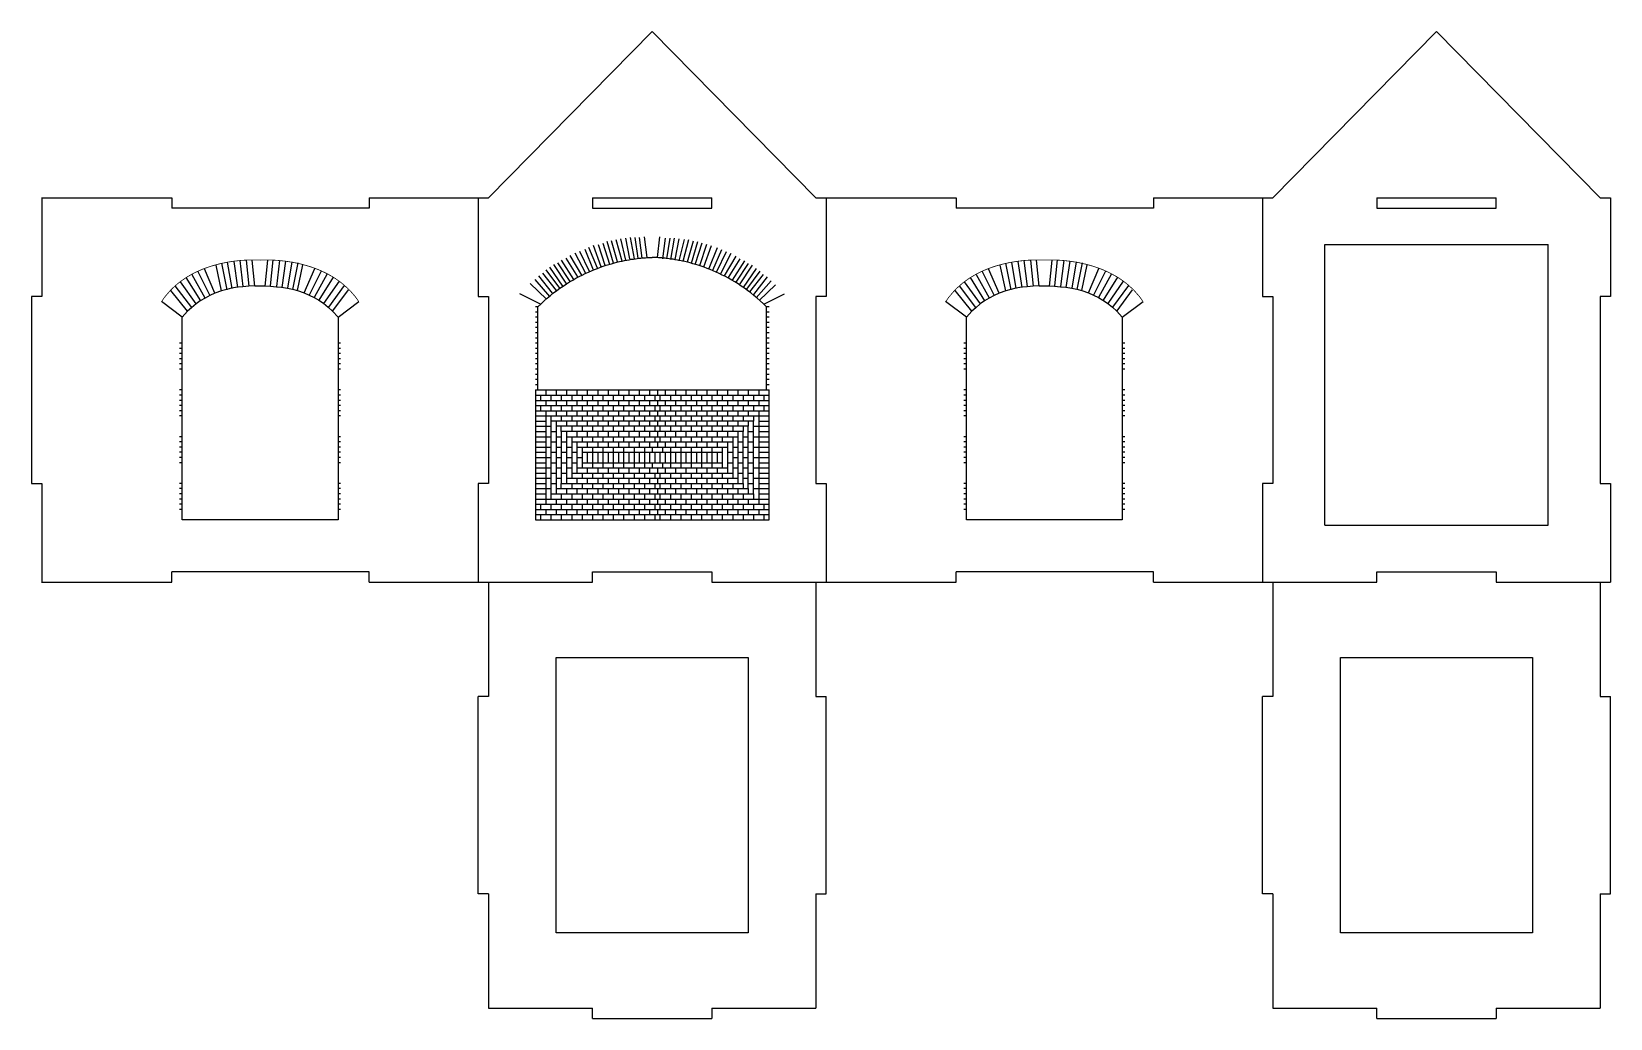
# Model space of a CAD drawing. Extents: x 16 to 320, y 42 to 232.
import ezdxf

# ---------------------------------------------------------------- set-up
doc = ezdxf.new("R2010")
doc.units = 0
doc.header["$MEASUREMENT"] = 0
doc.layers.add('OHNE_NAMEN', color=1, linetype='CONTINUOUS')

msp = doc.modelspace()

# ---------------------------------------------------------------- linework, layer by layer
at = {"layer": 'OHNE_NAMEN', "color": 5, "linetype": 'CONTINUOUS'}
for p, q in [((103.9999, 200), (135.5002, 232.0001)), ((167.0004, 200), (135.5002, 232.0001)), ((255.0001, 200), (286.5004, 232.0001)), ((318.0006, 200), (286.5004, 232.0001)), ((17.904, 199.9996), (43.0015, 199.9996)), ((18, 200), (18, 181)), ((43.0015, 199.9996), (43.0015, 197.9997)), ((81.0017, 197.9997), (43.0015, 197.9997)), ((81.0017, 199.9996), (102, 200)), ((81.0017, 199.9996), (81.0017, 197.9997)), ((102, 200), (104.0003, 200.0003)), ((102, 200), (102, 181)), ((167.0001, 200), (169, 200)), ((168.9036, 199.9996), (194.001, 199.9996)), ((169.0003, 200), (169.0003, 181)), ((194.001, 199.9996), (194.001, 197.9997)), ((232.0015, 197.9997), (194.001, 197.9997)), ((232.0015, 199.9996), (252.9999, 200)), ((232.0015, 199.9996), (232.0015, 197.9997)), ((252.9999, 200), (255.0005, 200.0003)), ((253.0009, 199.9996), (253.0009, 180.9993)), ((318.0002, 200), (320.0001, 200)), ((320.0001, 200), (320.0001, 181)), ((18, 181), (16, 181)), ((16, 181), (16, 145.0001)), ((102.0011, 180.9997), (104.001, 180.9997)), ((104.001, 180.9997), (103.9999, 145.0001)), ((167.0004, 181), (167.0001, 145.0001)), ((169.0003, 181), (167.0004, 181)), ((253.0009, 180.9997), (255.0008, 180.9997)), ((255.0008, 180.9997), (255.0001, 145.0001)), ((318.0002, 181), (317.9999, 145.0001)), ((320.0001, 181), (318.0002, 181)), ((16, 145.0001), (18, 145.0001)), ((18, 145.0001), (18, 125.9999)), ((102.0011, 144.9998), (102.0011, 125.9995)), ((104.001, 144.9998), (102.0011, 144.9998)), ((167.0004, 145.0001), (169.0003, 145.0001)), ((169.0003, 145.0001), (169.0003, 125.9999)), ((253.0009, 144.9998), (253.0009, 125.9995)), ((255.0008, 144.9998), (253.0009, 144.9998)), ((318.0002, 145.0001), (320.0001, 145.0001)), ((320.0001, 145.0001), (320.0001, 125.9999)), ((43.0015, 125.9995), (43.0015, 127.9998)), ((81.0017, 127.9998), (43.0015, 127.9998)), ((81.0017, 125.9995), (81.0017, 127.9998)), ((124, 128.0001), (147, 128.0001)), ((124, 125.9999), (124, 127.9998)), ((147, 128.0001), (147, 125.9999)), ((194.001, 125.9995), (194.001, 127.9998)), ((232.0015, 127.9998), (194.001, 127.9998)), ((232.0015, 125.9995), (232.0015, 127.9998)), ((275.0002, 128.0001), (298.0002, 128.0001)), ((275.0002, 125.9999), (275.0002, 127.9998)), ((298.0002, 128.0001), (298.0002, 125.9999)), ((17.904, 125.9995), (43.0015, 125.9995)), ((81.0017, 125.9999), (102.0015, 125.9995)), ((102, 125.9999), (124, 125.9999)), ((104.0007, 126.0006), (104.0007, 104.0007)), ((147, 125.9999), (169, 125.9999)), ((167.0004, 126.0002), (167.0001, 104.0003)), ((168.9036, 125.9995), (194.001, 125.9995)), ((232.0015, 125.9999), (253.0009, 125.9995)), ((252.9999, 125.9999), (275.0002, 125.9999)), ((255.0005, 126.0006), (255.0005, 104.0007)), ((298.0002, 125.9999), (320.0001, 125.9999)), ((318.0006, 126.0002), (318.0002, 104.0003)), ((102.0007, 66.0005), (102, 103.9999)), ((104.0007, 104.0007), (102.0007, 104.0007)), ((167.0001, 104.0003), (169.0003, 104.0003)), ((169.0003, 66.0001), (169.0003, 104.0003)), ((253.0006, 66.0005), (252.9999, 103.9999)), ((255.0005, 104.0007), (253.0006, 104.0007)), ((318.0002, 104.0003), (320.0005, 104.0003)), ((320.0005, 66.0001), (320.0005, 104.0003)), ((104.0007, 66.0005), (102.0007, 66.0005)), ((104.0007, 66.0005), (104.0007, 44.0006)), ((167.0004, 66.0001), (167.0001, 44.0002)), ((167.0001, 66.0001), (169.0003, 66.0001)), ((255.0005, 66.0005), (253.0006, 66.0005)), ((255.0005, 66.0005), (255.0005, 44.0006)), ((318.0006, 66.0001), (318.0002, 44.0002)), ((318.0002, 66.0001), (320.0005, 66.0001)), ((103.9999, 43.9999), (124, 43.9999)), ((124, 42), (124, 43.9999)), ((147, 43.9999), (147, 42)), ((147, 43.9999), (167.0001, 43.9999)), ((255.0001, 43.9999), (275.0002, 43.9999)), ((275.0002, 42), (275.0002, 43.9999)), ((298.0002, 43.9999), (298.0002, 42)), ((298.0002, 43.9999), (317.9999, 43.9999)), ((124, 42), (147, 42)), ((275.0002, 42), (298.0002, 42))]:
    msp.add_line(p, q, dxfattribs=at)
at = {"layer": 'OHNE_NAMEN', "color": 1, "linetype": 'CONTINUOUS'}
for p, q in [((124, 200), (124, 198.0001)), ((124, 200), (147, 200)), ((124, 198.0001), (147, 198.0001)), ((147, 197.9997), (147, 200)), ((275.0002, 200), (298.0002, 200)), ((275.0002, 200), (275.0002, 198.0001)), ((275.0002, 197.9997), (298.0002, 197.9997)), ((298.0002, 197.9997), (298.0002, 200)), ((265, 136.9998), (265, 190.9999)), ((265, 190.9999), (308, 190.9999)), ((308, 136.9998), (308, 190.9999)), ((54.5056, 182.5759), (53.5647, 182.3642)), ((55.6578, 182.7639), (54.5056, 182.5759)), ((56.6692, 182.8818), (55.6578, 182.7639)), ((57.8217, 182.9756), (56.6692, 182.8818)), ((58.9975, 183.0229), (57.8217, 182.9756)), ((58.9975, 183.0229), (60.9731, 183.0229)), ((60.9731, 183.0229), (61.9845, 182.9756)), ((61.9845, 182.9756), (63.1366, 182.8818)), ((63.1366, 182.8818), (64.1481, 182.7876)), ((64.1481, 182.7876), (65.2769, 182.5995)), ((65.2769, 182.5995), (66.2411, 182.4111)), ((66.2411, 182.4111), (67.2056, 182.1526)), ((205.505, 182.5759), (204.5642, 182.3642)), ((206.6572, 182.7639), (205.505, 182.5759)), ((207.669, 182.8818), (206.6572, 182.7639)), ((208.8212, 182.9756), (207.669, 182.8818)), ((209.997, 183.0229), (208.8212, 182.9756)), ((209.997, 183.0229), (211.9725, 183.0229)), ((211.9725, 183.0229), (212.9843, 182.9756)), ((212.9843, 182.9756), (214.1364, 182.8818)), ((214.1364, 182.8818), (215.1475, 182.7876)), ((215.1475, 182.7876), (216.2768, 182.5995)), ((216.2768, 182.5995), (217.2405, 182.4111)), ((217.2405, 182.4111), (218.2051, 182.1526)), ((47.6617, 179.5656), (46.7914, 178.8365)), ((48.4847, 180.1534), (47.6617, 179.5656)), ((49.4019, 180.6945), (48.4847, 180.1534)), ((50.3428, 181.1648), (49.4019, 180.6945)), ((51.2833, 181.6118), (50.3428, 181.1648)), ((52.5769, 182.082), (51.2833, 181.6118)), ((53.5647, 182.3642), (52.5769, 182.082)), ((67.2056, 182.1526), (68.4756, 181.6823)), ((68.4756, 181.6823), (69.4397, 181.259)), ((69.4397, 181.259), (70.4039, 180.812)), ((70.4039, 180.812), (71.2978, 180.2712)), ((71.2978, 180.2712), (72.1914, 179.6831)), ((72.1914, 179.6831), (73.1086, 178.9307)), ((198.6611, 179.5656), (197.7912, 178.8365)), ((199.4842, 180.1534), (198.6611, 179.5656)), ((200.4018, 180.6945), (199.4842, 180.1534)), ((201.3426, 181.1648), (200.4018, 180.6945)), ((202.2828, 181.6118), (201.3426, 181.1648)), ((203.5768, 182.082), (202.2828, 181.6118)), ((204.5642, 182.3642), (203.5768, 182.082)), ((218.2051, 182.1526), (219.475, 181.6823)), ((219.475, 181.6823), (220.4392, 181.259)), ((220.4392, 181.259), (221.4033, 180.812)), ((221.4033, 180.812), (222.2973, 180.2712)), ((222.2973, 180.2712), (223.1912, 179.6831)), ((223.1912, 179.6831), (224.1081, 178.9307)), ((45.001, 138), (45.001, 176.9999)), ((46.0389, 178.1545), (45.0039, 177.0256)), ((46.7914, 178.8365), (46.0389, 178.1545)), ((73.1086, 178.9307), (73.9316, 178.2015)), ((73.9316, 178.1898), (75.0136, 176.9904)), ((75.0016, 176.9999), (75.0009, 138)), ((113.4999, 179.0005), (113, 179.0005)), ((113.4999, 178.0004), (113, 178.0004)), ((113.4999, 177.0006), (113, 177.0006)), ((113.4999, 163.0006), (113.4999, 179.0001)), ((158, 179.0005), (157.5001, 179.0005)), ((157.5001, 163.0006), (157.5001, 179.0001)), ((158, 178.0004), (157.5001, 178.0004)), ((158, 177.0006), (157.5001, 177.0006)), ((196.0005, 138), (196.0005, 176.9999)), ((197.0384, 178.1545), (196.0033, 177.0256)), ((197.7912, 178.8365), (197.0384, 178.1545)), ((224.1081, 178.9307), (224.9311, 178.2015)), ((224.9311, 178.1898), (226.0134, 176.9904)), ((226.0011, 176.9999), (226.0004, 138)), ((113.4999, 176.0005), (113, 176.0005)), ((113.4999, 175), (113, 175)), ((113.4999, 174.0006), (113, 174.0006)), ((158, 176.0005), (157.5001, 176.0005)), ((158, 175), (157.5001, 175)), ((158, 174.0006), (157.5001, 174.0006)), ((45.001, 171.9996), (44.5011, 171.9996)), ((45.001, 170.9999), (44.5011, 170.9999)), ((75.5011, 171.9996), (75.0009, 171.9996)), ((75.5011, 170.9999), (75.0009, 170.9999)), ((113.4999, 173.0001), (113, 173.0001)), ((113.4999, 172.0007), (113, 172.0007)), ((113.4999, 171.0002), (113, 171.0002)), ((158, 173.0001), (157.5001, 173.0001)), ((158, 172.0007), (157.5001, 172.0007)), ((158, 171.0002), (157.5001, 171.0002)), ((196.0005, 171.9996), (195.5006, 171.9996)), ((196.0005, 170.9999), (195.5006, 170.9999)), ((226.5006, 171.9996), (226.0004, 171.9996)), ((226.5006, 170.9999), (226.0004, 170.9999)), ((45.001, 169.9997), (44.5011, 169.9997)), ((45.001, 169), (44.5011, 169)), ((45.001, 167.9998), (44.5011, 167.9998)), ((75.5011, 169.9997), (75.0009, 169.9997)), ((75.5011, 169), (75.0009, 169)), ((75.5011, 167.9998), (75.0009, 167.9998)), ((113.4999, 170.0001), (113, 170.0001)), ((113.4999, 169.0003), (113, 169.0003)), ((113.4999, 168.0002), (113, 168.0002)), ((158, 170.0001), (157.5001, 170.0001)), ((158, 169.0003), (157.5001, 169.0003)), ((158, 168.0002), (157.5001, 168.0002)), ((196.0005, 169.9997), (195.5006, 169.9997)), ((196.0005, 169), (195.5006, 169)), ((196.0005, 167.9998), (195.5006, 167.9998)), ((226.5006, 169.9997), (226.0004, 169.9997)), ((226.5006, 169), (226.0004, 169)), ((226.5006, 167.9998), (226.0004, 167.9998)), ((45.001, 166.9997), (44.5011, 166.9997)), ((75.5011, 166.9997), (75.0009, 166.9997)), ((113.4999, 167.0004), (113, 167.0004)), ((113.4999, 166.0003), (113, 166.0003)), ((113.4999, 165.0005), (113, 165.0005)), ((158, 167.0004), (157.5001, 167.0004)), ((158, 166.0003), (157.5001, 166.0003)), ((158, 165.0005), (157.5001, 165.0005)), ((196.0005, 166.9997), (195.5006, 166.9997)), ((226.5006, 166.9997), (226.0004, 166.9997)), ((45.001, 162.9999), (44.5011, 162.9999)), ((45.001, 161.9998), (44.5011, 161.9998)), ((75.5011, 162.9999), (75.0009, 162.9999)), ((75.5011, 161.9998), (75.0009, 161.9998)), ((113.4999, 164.0004), (113, 164.0004)), ((113, 162.9999), (158, 162.9999)), ((115.0003, 162.9999), (115.0003, 162.5)), ((117.0002, 162.9999), (117.0002, 162.5)), ((119.0001, 162.9999), (119.0001, 162.5)), ((121.0003, 162.9999), (121.0003, 162.5)), ((123.0002, 162.9999), (123.0002, 162.5)), ((125.0001, 162.9999), (125.0001, 162.5)), ((127, 162.9999), (127, 162.5)), ((129.0003, 162.9999), (129.0003, 162.5)), ((131.0001, 162.9999), (131.0001, 162.5)), ((133, 162.9999), (133, 162.5)), ((135.0003, 162.9999), (135.0003, 162.5)), ((136.5003, 162.9999), (136.5003, 162.5)), ((138.0003, 162.9999), (138.0003, 162.5)), ((140.0002, 162.9999), (140.0002, 162.5)), ((142.0001, 162.9999), (142.0001, 162.5)), ((144.0004, 162.9999), (144.0004, 162.5)), ((146.0003, 162.9999), (146.0003, 162.5)), ((148.0002, 162.9999), (148.0002, 162.5)), ((150, 162.9999), (150, 162.5)), ((152.0003, 162.9999), (152.0003, 162.5)), ((154.0002, 162.9999), (154.0002, 162.5)), ((156.0001, 162.9999), (156.0001, 162.5)), ((158, 164.0004), (157.5001, 164.0004)), ((196.0005, 162.9999), (195.5006, 162.9999)), ((196.0005, 161.9998), (195.5006, 161.9998)), ((226.5006, 162.9999), (226.0004, 162.9999)), ((226.5006, 161.9998), (226.0004, 161.9998)), ((45.001, 160.9997), (44.5011, 160.9997)), ((45.001, 159.9999), (44.5011, 159.9999)), ((45.001, 158.9998), (44.5011, 158.9998)), ((75.5011, 160.9997), (75.0009, 160.9997)), ((75.5011, 159.9999), (75.0009, 159.9999)), ((75.5011, 158.9998), (75.0009, 158.9998)), ((196.0005, 160.9997), (195.5006, 160.9997)), ((196.0005, 159.9999), (195.5006, 159.9999)), ((196.0005, 158.9998), (195.5006, 158.9998)), ((226.5006, 160.9997), (226.0004, 160.9997)), ((226.5006, 159.9999), (226.0004, 159.9999)), ((226.5006, 158.9998), (226.0004, 158.9998)), ((45.001, 157.9996), (44.5011, 157.9996)), ((75.5011, 157.9996), (75.0009, 157.9996)), ((196.0005, 157.9996), (195.5006, 157.9996)), ((226.5006, 157.9996), (226.0004, 157.9996)), ((45.001, 153.9999), (44.5011, 153.9999)), ((45.001, 152.9997), (44.5011, 152.9997)), ((75.5011, 153.9999), (75.0009, 153.9999)), ((75.5011, 152.9997), (75.0009, 152.9997)), ((196.0005, 153.9999), (195.5006, 153.9999)), ((196.0005, 152.9997), (195.5006, 152.9997)), ((226.5006, 153.9999), (226.0004, 153.9999)), ((226.5006, 152.9997), (226.0004, 152.9997)), ((45.001, 151.9999), (44.5011, 151.9999)), ((45.001, 150.9998), (44.5011, 150.9998)), ((45.001, 149.9997), (44.5011, 149.9997)), ((45.001, 148.9999), (44.5011, 148.9999)), ((75.5011, 151.9999), (75.0009, 151.9999)), ((75.5011, 150.9998), (75.0009, 150.9998)), ((75.5011, 149.9997), (75.0009, 149.9997)), ((75.5011, 148.9999), (75.0009, 148.9999)), ((196.0005, 151.9999), (195.5006, 151.9999)), ((196.0005, 150.9998), (195.5006, 150.9998)), ((196.0005, 149.9997), (195.5006, 149.9997)), ((196.0005, 148.9999), (195.5006, 148.9999)), ((226.5006, 151.9999), (226.0004, 151.9999)), ((226.5006, 150.9998), (226.0004, 150.9998)), ((226.5006, 149.9997), (226.0004, 149.9997)), ((226.5006, 148.9999), (226.0004, 148.9999)), ((45.001, 144.9998), (44.5011, 144.9998)), ((45.001, 143.9996), (44.5011, 143.9996)), ((45.001, 142.9999), (44.5011, 142.9999)), ((75.5011, 144.9998), (75.0009, 144.9998)), ((75.5011, 143.9996), (75.0009, 143.9996)), ((75.5011, 142.9999), (75.0009, 142.9999)), ((196.0005, 144.9998), (195.5006, 144.9998)), ((196.0005, 143.9996), (195.5006, 143.9996)), ((196.0005, 142.9999), (195.5006, 142.9999)), ((226.5006, 144.9998), (226.0004, 144.9998)), ((226.5006, 143.9996), (226.0004, 143.9996)), ((226.5006, 142.9999), (226.0004, 142.9999)), ((45.001, 141.9998), (44.5011, 141.9998)), ((45.001, 140.9996), (44.5011, 140.9996)), ((45.001, 139.9999), (44.5011, 139.9999)), ((75.5011, 141.9998), (75.0009, 141.9998)), ((75.5011, 140.9996), (75.0009, 140.9996)), ((75.5011, 139.9999), (75.0009, 139.9999)), ((196.0005, 141.9998), (195.5006, 141.9998)), ((196.0005, 140.9996), (195.5006, 140.9996)), ((196.0005, 139.9999), (195.5006, 139.9999)), ((226.5006, 141.9998), (226.0004, 141.9998)), ((226.5006, 140.9996), (226.0004, 140.9996)), ((226.5006, 139.9999), (226.0004, 139.9999)), ((75.0016, 138), (45.0017, 138)), ((226.0011, 138), (196.0016, 138)), ((265, 136.9998), (308, 136.9998)), ((117.0002, 111.5), (153.9999, 111.5)), ((117.0002, 58.5001), (117.0002, 111.5)), ((153.9999, 111.5), (153.9999, 58.5001)), ((268, 111.5), (305, 111.5)), ((268, 58.5001), (268, 111.5)), ((304.9996, 111.5), (304.9996, 58.5001)), ((153.9999, 58.5001), (116.9998, 58.5001)), ((304.9996, 58.5001), (268, 58.5001))]:
    msp.add_line(p, q, dxfattribs=at)
at = {"layer": 'OHNE_NAMEN', "color": 7, "linetype": 'CONTINUOUS'}
for p, q in [((126.7499, 191.625), (127.9998, 187.5)), ((127.6248, 191.7499), (128.7498, 187.7501)), ((128.5, 192), (129.625, 187.875)), ((129.3749, 192.1249), (130.3747, 187.9999)), ((130.3747, 192.2498), (131.1247, 188.25)), ((131.2499, 192.375), (131.9999, 188.25)), ((132.1248, 192.375), (132.7499, 188.3749)), ((132.9997, 192.375), (133.4999, 188.3749)), ((134.5001, 188.5001), (134.0002, 192.5002)), ((136.5003, 188.5001), (137.0002, 192.5002)), ((138, 192.2498), (137.4997, 188.25)), ((138.8749, 192.2498), (138.2497, 188.25)), ((139.7497, 192.2498), (138.9997, 188.1251)), ((140.625, 192.1249), (139.875, 188.1251)), ((141.6248, 192), (140.625, 187.875)), ((142.5, 191.8748), (141.375, 187.7501)), ((143.3749, 191.625), (142.2499, 187.6249)), ((119.6252, 188.8751), (121.8748, 185.1251)), ((120.6249, 189.375), (122.6249, 185.5001)), ((121.4998, 189.75), (123.3749, 185.8751)), ((122.5, 190.125), (124.1249, 186.1249)), ((123.25, 190.5), (124.8749, 186.4999)), ((124.1249, 190.875), (125.6249, 186.75)), ((125.125, 190.9999), (126.3749, 187.0001)), ((125.9999, 191.25), (127.2498, 187.2499)), ((144.2498, 191.4998), (142.9999, 187.3751)), ((145.0562, 191.2888), (143.7862, 187.2671)), ((145.9382, 191.0066), (144.6248, 186.8749)), ((146.8748, 190.7498), (145.3748, 186.6251)), ((147.9998, 190.3748), (146.3749, 186.375)), ((148.8662, 189.9835), (147.1249, 186)), ((149.7499, 189.6251), (147.8749, 185.7498)), ((150.6248, 189.2501), (148.6249, 185.3748)), ((151.6249, 188.7499), (149.3749, 184.9998)), ((48.0011, 185.7862), (50.3294, 181.2001)), ((51.2819, 181.6234), (49.2711, 186.3153)), ((52.5872, 182.082), (51.5288, 187.0209)), ((52.5519, 187.4089), (53.5749, 182.2937)), ((53.6808, 187.6206), (54.5274, 182.5406)), ((54.9155, 187.7617), (55.6563, 182.717)), ((56.0797, 187.9028), (56.6794, 182.8934)), ((57.3497, 188.0087), (57.8436, 182.9992)), ((59.0017, 182.9999), (58.5015, 187.9999)), ((61.0016, 182.9999), (61.5015, 187.9999)), ((62.4649, 188.044), (61.9711, 183.0345)), ((63.735, 187.9381), (63.1352, 182.9287)), ((64.8991, 187.797), (64.1583, 182.7523)), ((66.1338, 187.6559), (65.2872, 182.5759)), ((67.2627, 187.4442), (66.2397, 182.329)), ((67.1922, 182.1526), (68.2505, 187.0915)), ((68.4975, 181.694), (70.5083, 186.3859)), ((71.7783, 185.8567), (69.45, 181.2706)), ((114.3751, 185.5001), (117.0002, 182.1251)), ((114.9999, 186.1249), (117.6249, 182.6249)), ((115.7499, 186.6251), (118.2501, 182.9999)), ((116.4999, 187.125), (119.0001, 183.3749)), ((117.2499, 187.5), (119.6252, 183.8748)), ((117.9999, 187.9999), (120.3748, 184.2498)), ((118.8752, 188.3749), (121.1248, 184.7501)), ((152.3749, 188.25), (150.1249, 184.6248)), ((153.2498, 187.875), (150.8749, 184.125)), ((153.9999, 187.3751), (151.6249, 183.75)), ((154.7499, 187.0001), (152.2497, 183.2501)), ((155.4999, 186.375), (152.9997, 182.7498)), ((156.2499, 185.8751), (153.6248, 182.3748)), ((199.0005, 185.7862), (201.3289, 181.2001)), ((202.2817, 181.6234), (200.2705, 186.3153)), ((203.5866, 182.082), (202.5283, 187.0209)), ((203.5514, 187.4089), (204.5748, 182.2937)), ((204.6802, 187.6206), (205.5269, 182.5406)), ((205.915, 187.7617), (206.6558, 182.717)), ((207.0791, 187.9028), (207.6789, 182.8934)), ((208.3491, 188.0087), (208.843, 182.9992)), ((210.0012, 182.9999), (209.501, 187.9999)), ((212.0014, 182.9999), (212.5013, 187.9999)), ((213.4644, 188.044), (212.9705, 183.0345)), ((214.7344, 187.9381), (214.1347, 182.9287)), ((215.8986, 187.797), (215.1581, 182.7523)), ((217.1333, 187.6559), (216.2866, 182.5759)), ((218.2622, 187.4442), (217.2391, 182.329)), ((218.1916, 182.1526), (219.25, 187.0915)), ((219.4969, 181.694), (221.5081, 186.3859)), ((222.7777, 185.8567), (220.4498, 181.2706)), ((43.5913, 183.0698), (46.7663, 178.8717)), ((44.5791, 183.8459), (47.6483, 179.5773)), ((45.708, 184.622), (48.495, 180.177)), ((46.8722, 185.257), (49.3769, 180.7415)), ((72.9072, 185.3276), (70.4024, 180.812)), ((74.0713, 184.6926), (71.3197, 180.2829)), ((75.2002, 183.9165), (72.2016, 179.6479)), ((76.188, 183.1404), (73.1541, 178.9423)), ((115.1251, 180.4998), (111.9999, 183.4998)), ((112.8751, 184.2498), (115.7499, 181)), ((113.6251, 184.9998), (116.2502, 181.6248)), ((156.875, 185.2499), (154.25, 181.8749)), ((157.625, 184.7501), (155, 181.375)), ((158.375, 184.0001), (155.4999, 180.7499)), ((156.125, 180.25), (159.2499, 183.2501)), ((194.5908, 183.0698), (197.7658, 178.8717)), ((195.5789, 183.8459), (198.6478, 179.5773)), ((196.7075, 184.622), (199.4944, 180.177)), ((197.872, 185.257), (200.3764, 180.7415)), ((223.9066, 185.3276), (221.4019, 180.812)), ((225.0708, 184.6926), (222.3191, 180.2829)), ((226.1997, 183.9165), (223.2011, 179.6479)), ((227.1875, 183.1404), (224.1539, 178.9423)), ((45.0017, 176.9999), (41.0016, 179.9999)), ((46.0255, 178.1662), (42.8152, 182.1526)), ((74.0015, 178.2498), (77.0015, 182.2499)), ((75.0016, 176.9999), (79.0018, 179.9999)), ((114.0005, 179.5004), (110.0003, 181.5003)), ((157.0002, 179.5004), (161, 181.5003)), ((196.0016, 176.9999), (192.0014, 179.9999)), ((197.025, 178.1662), (193.815, 182.1526)), ((225.0009, 178.2498), (228.0013, 182.2499)), ((226.0011, 176.9999), (230.0012, 179.9999)), ((113, 162.9999), (113, 138)), ((113, 162.0001), (158.0003, 162.0001)), ((114.0001, 162.0001), (114.0001, 161)), ((115.0003, 162.5), (115.0003, 161.9998)), ((116, 162.0001), (116, 161)), ((117.0002, 162.5), (117.0002, 161.9998)), ((118.0003, 162.0001), (118.0003, 161)), ((119.0001, 162.5), (119.0001, 161.9998)), ((120.0002, 162.0001), (120.0002, 161)), ((121.0003, 162.5), (121.0003, 161.9998)), ((122.0001, 162.0001), (122.0001, 161)), ((123.0002, 162.5), (123.0002, 161.9998)), ((124.0003, 162.0001), (124.0003, 161)), ((125.0001, 162.5), (125.0001, 161.9998)), ((126.0002, 162.0001), (126.0002, 161)), ((127, 162.5), (127, 161.9998)), ((128.0001, 162.0001), (128.0001, 161)), ((129.0003, 162.5), (129.0003, 161.9998)), ((130.0004, 162.0001), (130.0004, 161)), ((131.0001, 162.5), (131.0001, 161.9998)), ((132.0003, 162.0001), (132.0003, 161)), ((133, 162.5), (133, 161.9998)), ((134.0002, 162.0001), (134.0002, 161)), ((135.0003, 162.5), (135.0003, 161.9998)), ((136.0001, 162.0001), (136.0001, 161)), ((136.5003, 162.5), (136.5003, 161.9998)), ((137.0002, 162.0001), (137.0002, 161)), ((138.0003, 162.5), (138.0003, 161.9998)), ((139.0001, 162.0001), (139.0001, 161)), ((140.0002, 162.5), (140.0002, 161.9998)), ((141.0003, 162.0001), (141.0003, 161)), ((142.0001, 162.5), (142.0001, 161.9998)), ((143.0002, 162.0001), (143.0002, 161)), ((144.0004, 162.5), (144.0004, 161.9998)), ((145.0001, 162.0001), (145.0001, 161)), ((146.0003, 162.5), (146.0003, 161.9998)), ((147.0004, 162.0001), (147.0004, 161)), ((148.0002, 162.5), (148.0002, 161.9998)), ((149.0003, 162.0001), (149.0003, 161)), ((150, 162.5), (150, 161.9998)), ((151.0002, 162.0001), (151.0002, 161)), ((152.0003, 162.5), (152.0003, 161.9998)), ((153.0001, 162.0001), (153.0001, 161)), ((154.0002, 162.5), (154.0002, 161.9998)), ((155.0003, 162.0001), (155.0003, 161)), ((156.0001, 162.5), (156.0001, 161.9998)), ((157.0002, 162.0001), (157.0002, 161)), ((158.0003, 138), (158, 162.9999)), ((113, 161), (158.0003, 161)), ((113, 159.9999), (158.0003, 159.9999)), ((113, 159.0001), (158.0003, 159.0001)), ((114.0001, 159.9999), (114.0001, 159.0001)), ((115.0003, 161), (115.0003, 159.9999)), ((115.0003, 159.0001), (115.0003, 158)), ((116, 159.9999), (116, 159.0001)), ((117.0002, 161), (117.0002, 159.9999)), ((117.0002, 159.0001), (117.0002, 158)), ((118.0003, 159.9999), (118.0003, 159.0001)), ((119.0001, 161), (119.0001, 159.9999)), ((119.0001, 159.0001), (119.0001, 158)), ((120.0002, 159.9999), (120.0002, 159.0001)), ((121.0003, 161), (121.0003, 159.9999)), ((121.0003, 159.0001), (121.0003, 158)), ((122.0001, 159.9999), (122.0001, 159.0001)), ((123.0002, 161), (123.0002, 159.9999)), ((123.0002, 159.0001), (123.0002, 158)), ((124.0003, 159.9999), (124.0003, 159.0001)), ((125.0001, 161), (125.0001, 159.9999)), ((125.0001, 159.0001), (125.0001, 158)), ((126.0002, 159.9999), (126.0002, 159.0001)), ((127.0004, 161), (127.0004, 159.9999)), ((127.0004, 159.0001), (127.0004, 158)), ((128.0001, 159.9999), (128.0001, 159.0001)), ((129.0003, 161), (129.0003, 159.9999)), ((129.0003, 159.0001), (129.0003, 158)), ((130.0004, 159.9999), (130.0004, 159.0001)), ((131.0001, 161), (131.0001, 159.9999)), ((131.0001, 159.0001), (131.0001, 158)), ((132.0003, 159.9999), (132.0003, 159.0001)), ((133, 161), (133, 159.9999)), ((133, 159.0001), (133, 158)), ((134.0002, 159.9999), (134.0002, 159.0001)), ((135.0003, 161), (135.0003, 159.9999)), ((135.0003, 159.0001), (135.0003, 158)), ((136.0001, 159.9999), (136.0001, 159.0001)), ((136.5003, 161), (136.5003, 159.9999)), ((136.5003, 159.0001), (136.5003, 158)), ((137.0002, 159.9999), (137.0002, 159.0001)), ((138.0003, 161), (138.0003, 159.9999)), ((138.0003, 159.0001), (138.0003, 158)), ((139.0001, 159.9999), (139.0001, 159.0001)), ((140.0002, 161), (140.0002, 159.9999)), ((140.0002, 159.0001), (140.0002, 158)), ((141.0003, 159.9999), (141.0003, 159.0001)), ((142.0001, 161), (142.0001, 159.9999)), ((142.0001, 159.0001), (142.0001, 158)), ((143.0002, 159.9999), (143.0002, 159.0001)), ((144.0004, 161), (144.0004, 159.9999)), ((144.0004, 159.0001), (144.0004, 158)), ((145.0001, 159.9999), (145.0001, 159.0001)), ((146.0003, 161), (146.0003, 159.9999)), ((146.0003, 159.0001), (146.0003, 158)), ((147.0004, 159.9999), (147.0004, 159.0001)), ((148.0002, 161), (148.0002, 159.9999)), ((148.0002, 159.0001), (148.0002, 158)), ((149.0003, 159.9999), (149.0003, 159.0001)), ((150, 161), (150, 159.9999)), ((150, 159.0001), (150, 158)), ((151.0002, 159.9999), (151.0002, 159.0001)), ((152.0003, 161), (152.0003, 159.9999)), ((152.0003, 159.0001), (152.0003, 158)), ((153.0001, 159.9999), (153.0001, 159.0001)), ((154.0002, 161), (154.0002, 159.9999)), ((154.0002, 159.0001), (154.0002, 158)), ((155.0003, 159.9999), (155.0003, 159.0001)), ((156.0001, 161), (156.0001, 159.9999)), ((156.0001, 159.0001), (156.0001, 158)), ((157.0002, 159.9999), (157.0002, 159.0001)), ((113, 158), (158.0003, 158)), ((113, 157.0002), (115.0003, 157.0002)), ((113, 156.0001), (115.0003, 156.0001)), ((115.0003, 158), (115.0003, 142.0001)), ((115.0003, 156.0001), (116, 156.0001)), ((116, 158), (116, 157.0002)), ((116, 157.0002), (116, 142.9999)), ((155.0003, 157.0002), (116, 157.0002)), ((117.0002, 157.0002), (117.0002, 156.0001)), ((117.0002, 156.0001), (117.0002, 144)), ((154.0002, 156.0001), (117.0002, 156.0001)), ((118.0003, 158), (118.0003, 157.0002)), ((118.0003, 155), (118.0003, 156.0001)), ((119.0001, 157.0002), (119.0001, 156.0001)), ((120.0002, 158), (120.0002, 157.0002)), ((120.0002, 156.0001), (120.0002, 155)), ((121.0003, 157.0002), (121.0003, 156.0001)), ((122.0001, 158), (122.0001, 157.0002)), ((122.0001, 156.0001), (122.0001, 155)), ((123.0002, 157.0002), (123.0002, 156.0001)), ((124, 158), (124, 157.0002)), ((124, 156.0001), (124, 155)), ((125.0001, 157.0002), (125.0001, 156.0001)), ((126.0002, 158), (126.0002, 157.0002)), ((126.0002, 156.0001), (126.0002, 155)), ((127.0004, 157.0002), (127.0004, 156.0001)), ((128.0001, 158), (128.0001, 157.0002)), ((128.0001, 156.0001), (128.0001, 155)), ((129.0003, 157.0002), (129.0003, 156.0001)), ((130.0004, 158), (130.0004, 157.0002)), ((130.0004, 156.0001), (130.0004, 155)), ((131.0001, 157.0002), (131.0001, 156.0001)), ((132.0003, 158), (132.0003, 157.0002)), ((132.0003, 156.0001), (132.0003, 155)), ((133, 156.9999), (133, 156.0001)), ((134.0002, 158), (134.0002, 157.0002)), ((134.0002, 156.0001), (134.0002, 155)), ((135.0003, 156.9999), (135.0003, 156.0001)), ((136.0001, 158), (136.0001, 157.0002)), ((136.0001, 156.0001), (136.0001, 155)), ((136.5003, 157.0002), (136.5003, 156.0001)), ((137.0002, 158), (137.0002, 157.0002)), ((137.0002, 156.0001), (137.0002, 155)), ((138.0003, 157.0002), (138.0003, 156.0001)), ((139.0001, 158), (139.0001, 157.0002)), ((139.0001, 156.0001), (139.0001, 155)), ((140.0002, 157.0002), (140.0002, 156.0001)), ((141.0003, 158), (141.0003, 156.9999)), ((141.0003, 156.0001), (141.0003, 155)), ((142.0001, 157.0002), (142.0001, 156.0001)), ((143.0002, 158), (143.0002, 156.9999)), ((143.0002, 156.0001), (143.0002, 155)), ((144.0004, 156.9999), (144.0004, 156.0001)), ((145.0001, 158), (145.0001, 156.9999)), ((145.0001, 156.0001), (145.0001, 155)), ((146.0003, 156.9999), (146.0003, 156.0001)), ((147, 156.0001), (147, 155)), ((147.0004, 158), (147.0004, 156.9999)), ((148.0002, 156.9999), (148.0002, 156.0001)), ((149.0003, 158), (149.0003, 156.9999)), ((149.0003, 156.0001), (149.0003, 155)), ((150, 156.9999), (150, 156.0001)), ((151.0002, 158), (151.0002, 156.9999)), ((151.0002, 156.0001), (151.0002, 155)), ((152.0003, 156.9999), (152.0003, 156.0001)), ((153.0001, 158), (153.0001, 156.9999)), ((153.0001, 156.0001), (153.0001, 155)), ((154.0002, 156.9999), (154.0002, 156.0001)), ((154.0002, 144), (154.0002, 156.0001)), ((155.0003, 158), (155.0003, 156.9999)), ((155.0003, 142.9999), (155.0003, 157.0002)), ((155.0003, 156.0001), (156.0001, 156.0001)), ((156.0001, 158), (156.0001, 142.0001)), ((156.0001, 157.0002), (158.0003, 157.0002)), ((156.0001, 156.0001), (158.0003, 156.0001)), ((113, 155), (115.0003, 155)), ((113, 154.0002), (115.0003, 154.0002)), ((113, 153.0001), (115.0003, 153.0001)), ((115.0003, 154.0002), (116, 154.0002)), ((116, 155), (117.0002, 155)), ((116, 153.0001), (117.0002, 153.0001)), ((117.0002, 154.0002), (118.0003, 154.0002)), ((117.9999, 153.0004), (119.0001, 153.0004)), ((118.0003, 155), (118.0003, 145.0001)), ((153.0001, 155), (118.0003, 155)), ((119.0001, 155.0003), (119.0001, 145.0005)), ((119.0001, 154.0005), (151.9999, 154.0005)), ((119.0001, 152.0003), (120.0002, 152.0003)), ((120.0002, 154.0005), (120.0002, 146.0003)), ((120.0002, 153.0004), (151.0002, 153.0004)), ((121, 155.0003), (121, 154.0005)), ((121, 153.0004), (121, 147.0004)), ((121, 152.0003), (150, 152.0003)), ((122.0001, 154.0005), (122.0001, 153.0004)), ((122.0001, 152.0003), (122.0001, 148.0005)), ((123.0002, 155.0003), (123.0002, 154.0005)), ((123.0002, 153.0004), (123.0002, 152.0003)), ((124, 154.0005), (124, 153.0004)), ((124, 152.0003), (124, 151.0005)), ((125.0001, 155.0003), (125.0001, 154.0005)), ((125.0001, 153.0004), (125.0001, 152.0003)), ((125.9999, 154.0005), (125.9999, 153.0004)), ((125.9999, 152.0003), (125.9999, 151.0005)), ((127, 155.0003), (127, 154.0005)), ((127, 153.0004), (127, 152.0003)), ((128.0001, 154.0005), (128.0001, 153.0004)), ((128.0001, 152.0003), (128.0001, 151.0005)), ((128.9999, 155.0003), (128.9999, 154.0005)), ((128.9999, 153.0004), (128.9999, 152.0003)), ((130, 154.0005), (130, 153.0004)), ((130, 152.0003), (130, 151.0005)), ((131.0001, 155.0003), (131.0001, 154.0005)), ((131.0001, 153.0004), (131.0001, 152.0003)), ((131.9999, 154.0005), (131.9999, 153.0004)), ((131.9999, 152.0003), (131.9999, 151.0005)), ((133, 155.0003), (133, 154.0005)), ((133, 153.0004), (133, 152.0003)), ((134.0002, 154.0005), (134.0002, 153.0004)), ((134.0002, 152.0003), (134.0002, 151.0005)), ((134.9999, 155.0003), (134.9999, 154.0005)), ((134.9999, 153.0004), (134.9999, 152.0003)), ((135.5002, 152.0003), (135.5002, 151.0005)), ((136.0001, 154.0005), (136.0001, 153.0004)), ((136.4999, 155.0003), (136.4999, 154.0005)), ((136.4999, 153.0004), (136.4999, 152.0003)), ((137.0002, 154.0005), (137.0002, 153.0004)), ((137.5001, 152.0003), (137.5001, 151.0005)), ((138, 155.0003), (138, 154.0005)), ((138, 153.0004), (138, 152.0003)), ((139.0001, 154.0005), (139.0001, 153.0004)), ((139.0001, 152.0003), (139.0001, 151.0005)), ((140.0002, 155.0003), (140.0002, 154.0005)), ((140.0002, 153.0004), (140.0002, 152.0003)), ((141, 154.0005), (141, 153.0004)), ((141, 152.0003), (141, 151.0005)), ((142.0001, 155.0003), (142.0001, 154.0005)), ((142.0001, 153.0004), (142.0001, 152.0003)), ((142.9999, 154.0005), (142.9999, 153.0004)), ((142.9999, 152.0003), (142.9999, 151.0005)), ((144, 155.0003), (144, 154.0005)), ((144, 153.0004), (144, 152.0003)), ((145.0001, 154.0005), (145.0001, 153.0004)), ((145.0001, 152.0003), (145.0001, 151.0005)), ((145.9999, 155.0003), (145.9999, 154.0005)), ((145.9999, 153.0004), (145.9999, 152.0003)), ((147, 154.0005), (147, 153.0004)), ((147, 152.0003), (147, 151.0005)), ((148.0002, 155.0003), (148.0002, 154.0005)), ((148.0002, 153.0004), (148.0002, 152.0003)), ((148.9999, 154.0005), (148.9999, 153.0004)), ((148.9999, 152.0003), (148.9999, 148.0005)), ((150, 155.0003), (150, 154.0005)), ((150, 153.0004), (150, 147.0004)), ((151.0002, 154.0005), (151.0002, 146.0003)), ((151.0002, 152.0003), (151.9999, 152.0003)), ((151.9999, 155.0003), (151.9999, 145.0005)), ((151.9999, 153.0004), (153.0001, 153.0004)), ((153.0001, 145.0001), (153.0001, 155)), ((153.0001, 154.0002), (154.0002, 154.0002)), ((154.0002, 155), (155.0003, 155)), ((154.0002, 153.0001), (155.0003, 153.0001)), ((155.0003, 154.0002), (156.0001, 154.0002)), ((156.0001, 155), (158.0003, 155)), ((156.0001, 154.0002), (158.0003, 154.0002)), ((156.0001, 153.0001), (158.0003, 153.0001)), ((113, 151.9999), (115.0003, 151.9999)), ((113, 150.9998), (115.0003, 150.9998)), ((113, 150), (115.0003, 150)), ((113, 148.9999), (115.0003, 148.9999)), ((115.0003, 151.9999), (116, 151.9999)), ((115.0003, 150), (116, 150)), ((116, 150.9998), (117.0002, 150.9998)), ((116, 148.9999), (117.0002, 148.9999)), ((117.0002, 151.9999), (118.0003, 151.9999)), ((117.0002, 150), (118.0003, 150)), ((117.9999, 151.0005), (119.0001, 151.0005)), ((117.9999, 149.0003), (119.0001, 149.0003)), ((119.0001, 150.0004), (120.0002, 150.0004)), ((120.0002, 151.0005), (121, 151.0005)), ((120.0002, 149.0003), (121, 149.0003)), ((121, 150.0004), (122.0001, 150.0004)), ((122.0001, 151.0005), (148.9999, 151.0005)), ((122.0001, 149.0003), (148.9999, 149.0003)), ((123.0002, 151.0005), (123.0002, 149.0003)), ((124, 151.0005), (124, 149.0003)), ((124, 149.0003), (124, 148.0005)), ((125.0001, 151.0005), (125.0001, 149.0003)), ((125.9999, 151.0005), (125.9999, 149.0003)), ((125.9999, 149.0003), (125.9999, 148.0005)), ((127, 151.0005), (127, 149.0003)), ((128.0001, 151.0005), (128.0001, 149.0003)), ((128.0001, 149.0003), (128.0001, 148.0005)), ((128.9999, 151.0005), (128.9999, 149.0003)), ((130, 151.0005), (130, 149.0003)), ((130, 149.0003), (130, 148.0005)), ((131.0001, 151.0005), (131.0001, 149.0003)), ((131.9999, 151.0005), (131.9999, 149.0003)), ((131.9999, 149.0003), (131.9999, 148.0005)), ((133, 151.0005), (133, 149.0003)), ((134.0002, 151.0005), (134.0002, 149.0003)), ((134.0002, 149.0003), (134.0002, 148.0005)), ((134.9999, 151.0005), (134.9999, 149.0003)), ((135.5002, 149.0003), (135.5002, 148.0005)), ((136.0001, 151.0005), (136.0001, 149.0003)), ((137.0002, 151.0005), (137.0002, 149.0003)), ((137.5001, 149.0003), (137.5001, 148.0005)), ((138, 151.0005), (138, 149.0003)), ((139.0001, 151.0005), (139.0001, 149.0003)), ((139.0001, 149.0003), (139.0001, 148.0005)), ((140.0002, 151.0005), (140.0002, 149.0003)), ((141, 151.0005), (141, 149.0003)), ((141, 149.0003), (141, 148.0005)), ((142.0001, 151.0005), (142.0001, 149.0003)), ((142.9999, 151.0005), (142.9999, 149.0003)), ((142.9999, 149.0003), (142.9999, 148.0005)), ((144, 151.0005), (144, 149.0003)), ((145.0001, 151.0005), (145.0001, 149.0003)), ((145.0001, 149.0003), (145.0001, 148.0005)), ((145.9999, 151.0005), (145.9999, 149.0003)), ((147, 151.0005), (147, 149.0003)), ((147, 149.0003), (147, 148.0005)), ((148.0002, 151.0005), (148.0002, 149.0003)), ((150, 151.0005), (151.0002, 151.0005)), ((150, 149.0003), (151.0002, 149.0003)), ((151.0002, 150.0004), (151.9999, 150.0004)), ((151.9999, 151.0005), (153.0001, 151.0005)), ((151.9999, 149.0003), (153.0001, 149.0003)), ((153.0001, 151.9999), (154.0002, 151.9999)), ((153.0001, 150), (154.0002, 150)), ((154.0002, 150.9998), (155.0003, 150.9998)), ((154.0002, 148.9999), (155.0003, 148.9999)), ((155.0003, 151.9999), (156.0001, 151.9999)), ((155.0003, 150), (156.0001, 150)), ((156.0001, 151.9999), (158.0003, 151.9999)), ((156.0001, 150.9998), (158.0003, 150.9998)), ((156.0001, 150), (158.0003, 150)), ((156.0001, 148.9999), (158.0003, 148.9999)), ((113, 148.0002), (115.0003, 148.0002)), ((113, 147), (115.0003, 147)), ((113, 145.9999), (115.0003, 145.9999)), ((115.0003, 148.0002), (116, 148.0002)), ((115.0003, 145.9999), (116, 145.9999)), ((116, 147), (117.0002, 147)), ((117.0002, 148.0002), (118.0003, 148.0002)), ((117.0002, 145.9999), (118.0003, 145.9999)), ((117.9999, 147.0004), (119.0001, 147.0004)), ((119.0001, 148.0005), (120.0002, 148.0005)), ((119.0001, 146.0003), (151.9999, 146.0003)), ((120.0002, 147.0004), (151.0002, 147.0004)), ((121, 148.0005), (150, 148.0005)), ((121, 146.0003), (121, 145.0005)), ((122.0001, 147.0004), (122.0001, 146.0003)), ((123.0002, 148.0005), (123.0002, 147.0004)), ((123.0002, 146.0003), (123.0002, 145.0005)), ((124, 147.0004), (124, 146.0003)), ((125.0001, 148.0005), (125.0001, 147.0004)), ((125.0001, 146.0003), (125.0001, 145.0005)), ((125.9999, 147.0004), (125.9999, 146.0003)), ((127, 148.0005), (127, 147.0004)), ((127, 146.0003), (127, 145.0005)), ((128.0001, 147.0004), (128.0001, 146.0003)), ((128.9999, 148.0005), (128.9999, 147.0004)), ((128.9999, 146.0003), (128.9999, 145.0005)), ((130, 147.0004), (130, 146.0003)), ((131.0001, 148.0005), (131.0001, 147.0004)), ((131.0001, 146.0003), (131.0001, 145.0005)), ((131.9999, 147.0004), (131.9999, 146.0003)), ((133, 148.0005), (133, 147.0004)), ((133, 146.0003), (133, 145.0005)), ((134.0002, 147.0004), (134.0002, 146.0003)), ((134.9999, 148.0005), (134.9999, 147.0004)), ((134.9999, 146.0003), (134.9999, 145.0005)), ((136.0001, 147.0004), (136.0001, 146.0003)), ((136.4999, 148.0005), (136.4999, 147.0004)), ((136.4999, 146.0003), (136.4999, 145.0005)), ((137.0002, 147.0004), (137.0002, 146.0003)), ((138, 148.0005), (138, 147.0004)), ((138, 146.0003), (138, 145.0005)), ((139.0001, 147.0004), (139.0001, 146.0003)), ((140.0002, 148.0005), (140.0002, 147.0004)), ((140.0002, 146.0003), (140.0002, 145.0005)), ((141, 147.0004), (141, 146.0003)), ((142.0001, 148.0005), (142.0001, 147.0004)), ((142.0001, 146.0003), (142.0001, 145.0005)), ((142.9999, 147.0004), (142.9999, 146.0003)), ((144, 148.0005), (144, 147.0004)), ((144, 146.0003), (144, 145.0005)), ((145.0001, 147.0004), (145.0001, 146.0003)), ((145.9999, 148.0005), (145.9999, 147.0004)), ((145.9999, 146.0003), (145.9999, 145.0005)), ((147, 147.0004), (147, 146.0003)), ((148.0002, 148.0005), (148.0002, 147.0004)), ((148.0002, 146.0003), (148.0002, 145.0005)), ((148.9999, 147.0004), (148.9999, 146.0003)), ((150, 146.0003), (150, 145.0005)), ((151.0002, 148.0005), (151.9999, 148.0005)), ((151.9999, 147.0004), (153.0001, 147.0004)), ((153.0001, 148.0002), (154.0002, 148.0002)), ((153.0001, 145.9999), (154.0002, 145.9999)), ((154.0002, 147), (155.0003, 147)), ((155.0003, 148.0002), (156.0001, 148.0002)), ((155.0003, 145.9999), (156.0001, 145.9999)), ((156.0001, 148.0002), (158.0003, 148.0002)), ((156.0001, 147), (158.0003, 147)), ((156.0001, 145.9999), (158.0003, 145.9999)), ((113, 145.0001), (115.0003, 145.0001)), ((113, 144), (115.0003, 144)), ((113, 142.9999), (115.0003, 142.9999)), ((115.0003, 144), (116, 144)), ((116, 145.0001), (117.0002, 145.0001)), ((116, 142.9999), (155.0003, 142.9999)), ((116, 142.9999), (116, 142.0001)), ((117.0002, 144), (154.0002, 144)), ((117.0002, 144), (117.0002, 142.9999)), ((118.0003, 145.0001), (153.0001, 145.0001)), ((118.0003, 144), (118.0003, 145.0001)), ((118.0003, 142.9999), (118.0003, 142.0001)), ((119.0001, 144), (119.0001, 142.9999)), ((120.0002, 145.0001), (120.0002, 144)), ((120.0002, 142.9999), (120.0002, 142.0001)), ((121.0003, 144), (121.0003, 142.9999)), ((122.0001, 145.0001), (122.0001, 144)), ((122.0001, 142.9999), (122.0001, 142.0001)), ((123.0002, 144), (123.0002, 142.9999)), ((124, 145.0001), (124, 144)), ((124, 142.9999), (124, 142.0001)), ((125.0001, 144), (125.0001, 142.9999)), ((126.0002, 145.0001), (126.0002, 144)), ((126.0002, 142.9999), (126.0002, 142.0001)), ((127.0004, 144), (127.0004, 142.9999)), ((128.0001, 145.0001), (128.0001, 144)), ((128.0001, 142.9999), (128.0001, 142.0001)), ((129.0003, 144), (129.0003, 142.9999)), ((130.0004, 145.0001), (130.0004, 144)), ((130.0004, 142.9999), (130.0004, 142.0001)), ((131.0001, 144), (131.0001, 142.9999)), ((132.0003, 145.0001), (132.0003, 144)), ((132.0003, 142.9999), (132.0003, 142.0001)), ((133, 144), (133, 142.9999)), ((134.0002, 145.0001), (134.0002, 144)), ((134.0002, 142.9999), (134.0002, 142.0001)), ((135.0003, 144), (135.0003, 142.9999)), ((136.0001, 145.0001), (136.0001, 144)), ((136.0001, 142.9999), (136.0001, 142.0001)), ((136.5003, 144), (136.5003, 142.9999)), ((137.0002, 145.0001), (137.0002, 144)), ((137.0002, 142.9999), (137.0002, 142.0001)), ((138.0003, 144), (138.0003, 142.9999)), ((139.0001, 145.0001), (139.0001, 144)), ((139.0001, 142.9999), (139.0001, 142.0001)), ((140.0002, 144), (140.0002, 142.9999)), ((141.0003, 145.0001), (141.0003, 144)), ((141.0003, 142.9999), (141.0003, 142.0001)), ((142.0001, 144), (142.0001, 142.9999)), ((143.0002, 145.0001), (143.0002, 144)), ((143.0002, 142.9999), (143.0002, 142.0001)), ((144.0004, 144), (144.0004, 142.9999)), ((145.0001, 145.0001), (145.0001, 144)), ((145.0001, 142.9999), (145.0001, 142.0001)), ((146.0003, 144), (146.0003, 142.9999)), ((147.0004, 145.0001), (147.0004, 144)), ((147.0004, 142.9999), (147.0004, 142.0001)), ((148.0002, 144), (148.0002, 142.9999)), ((149.0003, 145.0001), (149.0003, 144)), ((149.0003, 142.9999), (149.0003, 142.0001)), ((150, 144), (150, 142.9999)), ((151.0002, 145.0001), (151.0002, 144)), ((151.0002, 142.9999), (151.0002, 142.0001)), ((152.0003, 144), (152.0003, 142.9999)), ((153.0001, 145.0001), (153.0001, 144)), ((153.0001, 142.9999), (153.0001, 142.0001)), ((154.0002, 145.0001), (155.0003, 145.0001)), ((154.0002, 144), (154.0002, 142.9999)), ((155.0003, 144), (156.0001, 144)), ((155.0003, 142.9999), (155.0003, 142.0001)), ((156.0001, 145.0001), (158.0003, 145.0001)), ((156.0001, 144), (158.0003, 144)), ((156.0001, 142.9999), (158.0003, 142.9999)), ((113, 142.0001), (158.0003, 142.0001)), ((113, 141), (158.0003, 141)), ((113, 139.9999), (158.0003, 139.9999)), ((114.0001, 141), (114.0001, 139.9999)), ((115.0003, 142.0001), (115.0003, 141)), ((115.0003, 139.9999), (115.0003, 139.0001)), ((116, 141), (116, 139.9999)), ((117.0002, 142.0001), (117.0002, 141)), ((117.0002, 139.9999), (117.0002, 139.0001)), ((118.0003, 141), (118.0003, 139.9999)), ((119.0001, 142.0001), (119.0001, 141)), ((119.0001, 139.9999), (119.0001, 139.0001)), ((120.0002, 141), (120.0002, 139.9999)), ((121.0003, 142.0001), (121.0003, 141)), ((121.0003, 139.9999), (121.0003, 139.0001)), ((122.0001, 141), (122.0001, 139.9999)), ((123.0002, 142.0001), (123.0002, 141)), ((123.0002, 139.9999), (123.0002, 139.0001)), ((124.0003, 141), (124.0003, 139.9999)), ((125.0001, 142.0001), (125.0001, 141)), ((125.0001, 139.9999), (125.0001, 139.0001)), ((126.0002, 141), (126.0002, 139.9999)), ((127.0004, 142.0001), (127.0004, 141)), ((127.0004, 139.9999), (127.0004, 139.0001)), ((128.0001, 141), (128.0001, 139.9999)), ((129.0003, 142.0001), (129.0003, 141)), ((129.0003, 139.9999), (129.0003, 139.0001)), ((130.0004, 141), (130.0004, 139.9999)), ((131.0001, 142.0001), (131.0001, 141)), ((131.0001, 139.9999), (131.0001, 139.0001)), ((132.0003, 141), (132.0003, 139.9999)), ((133, 142.0001), (133, 141)), ((133, 139.9999), (133, 139.0001)), ((134.0002, 141), (134.0002, 139.9999)), ((135.0003, 142.0001), (135.0003, 141)), ((135.0003, 139.9999), (135.0003, 139.0001)), ((136.0001, 141), (136.0001, 139.9999)), ((136.5003, 142.0001), (136.5003, 141)), ((136.5003, 139.9999), (136.5003, 139.0001)), ((137.0002, 141), (137.0002, 139.9999)), ((138.0003, 142.0001), (138.0003, 141)), ((138.0003, 139.9999), (138.0003, 139.0001)), ((139.0001, 141), (139.0001, 139.9999)), ((140.0002, 142.0001), (140.0002, 141)), ((140.0002, 139.9999), (140.0002, 139.0001)), ((141.0003, 141), (141.0003, 139.9999)), ((142.0001, 142.0001), (142.0001, 141)), ((142.0001, 139.9999), (142.0001, 139.0001)), ((143.0002, 141), (143.0002, 139.9999)), ((144.0004, 142.0001), (144.0004, 141)), ((144.0004, 139.9999), (144.0004, 139.0001)), ((145.0001, 141), (145.0001, 139.9999)), ((146.0003, 142.0001), (146.0003, 141)), ((146.0003, 139.9999), (146.0003, 139.0001)), ((147.0004, 141), (147.0004, 139.9999)), ((148.0002, 142.0001), (148.0002, 141)), ((148.0002, 139.9999), (148.0002, 139.0001)), ((149.0003, 141), (149.0003, 139.9999)), ((150, 142.0001), (150, 141)), ((150, 139.9999), (150, 139.0001)), ((151.0002, 141), (151.0002, 139.9999)), ((152.0003, 142.0001), (152.0003, 141)), ((152.0003, 139.9999), (152.0003, 139.0001)), ((153.0001, 141), (153.0001, 139.9999)), ((154.0002, 142.0001), (154.0002, 141)), ((154.0002, 139.9999), (154.0002, 139.0001)), ((155.0003, 141), (155.0003, 139.9999)), ((156.0001, 142.0001), (156.0001, 141)), ((156.0001, 139.9999), (156.0001, 139.0001)), ((157.0002, 141), (157.0002, 139.9999)), ((113, 139.0001), (158.0003, 139.0001)), ((113, 138), (158.0003, 138)), ((114.0001, 139.0001), (114.0001, 138)), ((116, 139.0001), (116, 138)), ((118.0003, 139.0001), (118.0003, 138)), ((120.0002, 139.0001), (120.0002, 138)), ((122.0001, 139.0001), (122.0001, 138)), ((124.0003, 139.0001), (124.0003, 138)), ((126.0002, 139.0001), (126.0002, 138)), ((128.0001, 139.0001), (128.0001, 138)), ((130.0004, 139.0001), (130.0004, 138)), ((132.0003, 139.0001), (132.0003, 138)), ((134.0002, 139.0001), (134.0002, 138)), ((136.0001, 139.0001), (136.0001, 138)), ((137.0002, 139.0001), (137.0002, 138)), ((139.0001, 139.0001), (139.0001, 138)), ((141.0003, 139.0001), (141.0003, 138)), ((143.0002, 139.0001), (143.0002, 138)), ((145.0001, 139.0001), (145.0001, 138)), ((147.0004, 139.0001), (147.0004, 138)), ((149.0003, 139.0001), (149.0003, 138)), ((151.0002, 139.0001), (151.0002, 138)), ((153.0001, 139.0001), (153.0001, 138)), ((155.0003, 139.0001), (155.0003, 138)), ((157.0002, 139.0001), (157.0002, 138))]:
    msp.add_line(p, q, dxfattribs=at)
at = {"layer": 'OHNE_NAMEN', "color": 1, "linetype": 'CONTINUOUS'}
for points in [[(134.443, 188.472), (134.6574, 188.4812)], [(134.6574, 188.4812), (134.8717, 188.4905)], [(134.8717, 188.4905), (135.0512, 188.4951)], [(135.0512, 188.4951), (135.1927, 188.4975)], [(135.1927, 188.4975), (135.3341, 188.4998)], [(135.3341, 188.4998), (135.4377, 188.4998)], [(135.4377, 188.4998), (135.5002, 188.4998)], [(135.5627, 188.4998), (135.5002, 188.4998)], [(135.6662, 188.4998), (135.5627, 188.4998)], [(135.8077, 188.4975), (135.6662, 188.4998)], [(135.9492, 188.4951), (135.8077, 188.4975)], [(136.1286, 188.4905), (135.9492, 188.4951)], [(136.343, 188.4812), (136.1286, 188.4905)], [(136.5573, 188.472), (136.343, 188.4812)], [(122.6108, 185.413), (123.2064, 185.6936)], [(123.2064, 185.6936), (123.7945, 185.9487)], [(123.7945, 185.9487), (124.3722, 186.1807)], [(124.3722, 186.1807), (124.9498, 186.4126)], [(124.9498, 186.4126), (125.5169, 186.6213)], [(125.5169, 186.6213), (126.0705, 186.8092)], [(126.0705, 186.8092), (126.6241, 186.997)], [(126.6241, 186.997), (127.1642, 187.164)], [(127.1642, 187.164), (127.6876, 187.3124)], [(127.6876, 187.3124), (128.211, 187.4609)], [(128.211, 187.4609), (128.7179, 187.5907)], [(128.7179, 187.5907), (129.2051, 187.7044)], [(129.2051, 187.7044), (129.6922, 187.818)], [(129.6922, 187.818), (130.1598, 187.9154)], [(130.1598, 187.9154), (130.6046, 187.9989)], [(130.6046, 187.9989), (131.0494, 188.0824)], [(131.0494, 188.0824), (131.4715, 188.152)], [(131.4715, 188.152), (131.8679, 188.2099)], [(131.8679, 188.2099), (132.2643, 188.2679)], [(132.2643, 188.2679), (132.6349, 188.3143)], [(132.6349, 188.3143), (132.9767, 188.3514)], [(132.9767, 188.3514), (133.3185, 188.3885)], [(133.3185, 188.3885), (133.6315, 188.4163)], [(133.6315, 188.4163), (133.9126, 188.4372)], [(133.9126, 188.4372), (134.1937, 188.458)], [(134.1937, 188.458), (134.443, 188.472)], [(136.8066, 188.458), (136.5573, 188.472)], [(137.0877, 188.4372), (136.8066, 188.458)], [(137.3689, 188.4163), (137.0877, 188.4372)], [(137.6818, 188.3885), (137.3689, 188.4163)], [(138.0236, 188.3514), (137.6818, 188.3885)], [(138.3654, 188.3143), (138.0236, 188.3514)], [(138.736, 188.2679), (138.3654, 188.3143)], [(139.1324, 188.2099), (138.736, 188.2679)], [(139.5287, 188.152), (139.1324, 188.2099)], [(139.9508, 188.0824), (139.5287, 188.152)], [(140.3956, 187.9989), (139.9508, 188.0824)], [(140.8405, 187.9154), (140.3956, 187.9989)], [(141.308, 187.818), (140.8405, 187.9154)], [(141.7952, 187.7044), (141.308, 187.818)], [(142.2823, 187.5907), (141.7952, 187.7044)], [(142.7891, 187.4609), (142.2823, 187.5907)], [(143.3126, 187.3124), (142.7891, 187.4609)], [(143.836, 187.164), (143.3126, 187.3124)], [(144.376, 186.997), (143.836, 187.164)], [(144.9296, 186.8092), (144.376, 186.997)], [(145.4832, 186.6213), (144.9296, 186.8092)], [(146.0503, 186.4126), (145.4832, 186.6213)], [(146.628, 186.1807), (146.0503, 186.4126)], [(147.2056, 185.9487), (146.628, 186.1807)], [(147.7937, 185.6936), (147.2056, 185.9487)], [(148.3893, 185.413), (147.7937, 185.6936)], [(117.1318, 182.1359), (117.7446, 182.5904)], [(117.7446, 182.5904), (118.3591, 183.0126)], [(118.3591, 183.0126), (118.9723, 183.4045)], [(118.9723, 183.4045), (119.5855, 183.7965)], [(119.5855, 183.7965), (120.1973, 184.1583)], [(120.1973, 184.1583), (120.8047, 184.4923)], [(120.8047, 184.4923), (121.4122, 184.8262)], [(121.4122, 184.8262), (122.0152, 185.1324)], [(122.0152, 185.1324), (122.6108, 185.413)], [(148.9849, 185.1324), (148.3893, 185.413)], [(149.5879, 184.8262), (148.9849, 185.1324)], [(150.1953, 184.4923), (149.5879, 184.8262)], [(150.8027, 184.1583), (150.1953, 184.4923)], [(151.4146, 183.7965), (150.8027, 184.1583)], [(152.0277, 183.4045), (151.4146, 183.7965)], [(152.6409, 183.0126), (152.0277, 183.4045)], [(153.2554, 182.5904), (152.6409, 183.0126)], [(153.8682, 182.1359), (153.2554, 182.5904)], [(113.4999, 179.0001), (114.0937, 179.5939)], [(114.0937, 179.5939), (114.6952, 180.1505)], [(114.6952, 180.1505), (115.3016, 180.6724)], [(115.3016, 180.6724), (115.9079, 181.1942)], [(115.9079, 181.1942), (116.519, 181.6813)], [(116.519, 181.6813), (117.1318, 182.1359)], [(154.481, 181.6813), (153.8682, 182.1359)], [(155.0921, 181.1942), (154.481, 181.6813)], [(155.6984, 180.6724), (155.0921, 181.1942)], [(156.3048, 180.1505), (155.6984, 180.6724)], [(156.9063, 179.5939), (156.3048, 180.1505)], [(157.5001, 179.0001), (156.9063, 179.5939)]]:
    msp.add_lwpolyline(points, dxfattribs=at)
at = {"layer": 'OHNE_NAMEN', "color": 7, "linetype": 'CONTINUOUS', "const_width": 0.1528}
for points in [[(46.5611, 185.1043), (47.0751, 185.3957)], [(47.0751, 185.3957), (47.5968, 185.6586)], [(47.5968, 185.6586), (48.1212, 185.8958)], [(48.1212, 185.8958), (48.6457, 186.1329)], [(48.6457, 186.1329), (49.173, 186.3444)], [(49.173, 186.3444), (49.6983, 186.5328)], [(49.6983, 186.5328), (50.2235, 186.7212)], [(50.2235, 186.7212), (50.7468, 186.8867)], [(50.7468, 186.8867), (51.2632, 187.0318)], [(51.2632, 187.0318), (51.7795, 187.1769)], [(51.7795, 187.1769), (52.2891, 187.3017)], [(52.2891, 187.3017), (52.7868, 187.409)], [(52.7868, 187.409), (53.2846, 187.5162)], [(53.2846, 187.5162), (53.7707, 187.6059)], [(53.7707, 187.6059), (54.2402, 187.6807)], [(54.2402, 187.6807), (54.7097, 187.7555)], [(54.7097, 187.7555), (55.1627, 187.8154)], [(55.1627, 187.8154), (55.5942, 187.8633)], [(55.5942, 187.8633), (56.0257, 187.9111)], [(56.0257, 187.9111), (56.4358, 187.9467)], [(56.4358, 187.9467), (56.8197, 187.973)], [(56.8197, 187.973), (57.2035, 187.9992)], [(57.2035, 187.9992), (57.5611, 188.016)], [(57.5611, 188.016), (57.8875, 188.0262)], [(57.8875, 188.0262), (58.214, 188.0363)], [(58.214, 188.0363), (58.5094, 188.0397)], [(58.5094, 188.0397), (58.7688, 188.0391)], [(58.7688, 188.0391), (59.0282, 188.0386)], [(59.0282, 188.0386), (59.2516, 188.034)], [(59.2516, 188.034), (59.4342, 188.0282)], [(59.4342, 188.0282), (59.6169, 188.0224)], [(59.6169, 188.0224), (59.7587, 188.0153)], [(59.7587, 188.0153), (59.8548, 188.0097)], [(59.8548, 188.0097), (59.951, 188.004)], [(59.951, 188.004), (60.0015, 187.9999)], [(60.0523, 188.0038), (60.0015, 187.9999)], [(60.0015, 187.9999), (60.0015, 187.9999)], [(60.0015, 187.9999), (60.0015, 187.9999)], [(60.149, 188.0089), (60.0523, 188.0038)], [(60.2456, 188.014), (60.149, 188.0089)], [(60.3882, 188.0204), (60.2456, 188.014)], [(60.5718, 188.0253), (60.3882, 188.0204)], [(60.7554, 188.0301), (60.5718, 188.0253)], [(60.98, 188.0335), (60.7554, 188.0301)], [(61.2408, 188.0328), (60.98, 188.0335)], [(61.5015, 188.0321), (61.2408, 188.0328)], [(61.7984, 188.0272), (61.5015, 188.0321)], [(62.1265, 188.0155), (61.7984, 188.0272)], [(62.4547, 188.0038), (62.1265, 188.0155)], [(62.814, 187.9852), (62.4547, 188.0038)], [(63.1998, 187.9571), (62.814, 187.9852)], [(63.5855, 187.929), (63.1998, 187.9571)], [(63.9977, 187.8914), (63.5855, 187.929)], [(64.4313, 187.8416), (63.9977, 187.8914)], [(64.8649, 187.7918), (64.4313, 187.8416)], [(65.3199, 187.7298), (64.8649, 187.7918)], [(65.7916, 187.6529), (65.3199, 187.7298)], [(66.2633, 187.576), (65.7916, 187.6529)], [(66.7516, 187.4842), (66.2633, 187.576)], [(67.2516, 187.3748), (66.7516, 187.4842)], [(67.7516, 187.2654), (67.2516, 187.3748)], [(68.2633, 187.1384), (67.7516, 187.2654)], [(68.7819, 186.9912), (68.2633, 187.1384)], [(69.3005, 186.844), (68.7819, 186.9912)], [(69.8259, 186.6765), (69.3005, 186.844)], [(70.3532, 186.4861), (69.8259, 186.6765)], [(70.8806, 186.2957), (70.3532, 186.4861)], [(71.4099, 186.0823), (70.8806, 186.2957)], [(71.9363, 185.8433), (71.4099, 186.0823)], [(72.4626, 185.6043), (71.9363, 185.8433)], [(72.9861, 185.3396), (72.4626, 185.6043)], [(197.5608, 185.1043), (198.0747, 185.3957)], [(198.0747, 185.3957), (198.5964, 185.6586)], [(198.5964, 185.6586), (199.1208, 185.8958)], [(199.1208, 185.8958), (199.6453, 186.1329)], [(199.6453, 186.1329), (200.1726, 186.3444)], [(200.1726, 186.3444), (200.6979, 186.5328)], [(200.6979, 186.5328), (201.2231, 186.7212)], [(201.2231, 186.7212), (201.7464, 186.8867)], [(201.7464, 186.8867), (202.2628, 187.0318)], [(202.2628, 187.0318), (202.7792, 187.1769)], [(202.7792, 187.1769), (203.2887, 187.3017)], [(203.2887, 187.3017), (203.7864, 187.409)], [(203.7864, 187.409), (204.2842, 187.5162)], [(204.2842, 187.5162), (204.7703, 187.6059)], [(204.7703, 187.6059), (205.2398, 187.6807)], [(205.2398, 187.6807), (205.7093, 187.7555)], [(205.7093, 187.7555), (206.1622, 187.8154)], [(206.1622, 187.8154), (206.5937, 187.8633)], [(206.5937, 187.8633), (207.0252, 187.9111)], [(207.0252, 187.9111), (207.4354, 187.9467)], [(207.4354, 187.9467), (207.8192, 187.973)], [(207.8192, 187.973), (208.203, 187.9992)], [(208.203, 187.9992), (208.5606, 188.016)], [(208.5606, 188.016), (208.8871, 188.0262)], [(208.8871, 188.0262), (209.2135, 188.0363)], [(209.2135, 188.0363), (209.5088, 188.0397)], [(209.5088, 188.0397), (209.7682, 188.0391)], [(209.7682, 188.0391), (210.0276, 188.0386)], [(210.0276, 188.0386), (210.2511, 188.034)], [(210.2511, 188.034), (210.4337, 188.0282)], [(210.4337, 188.0282), (210.6163, 188.0224)], [(210.6163, 188.0224), (210.7581, 188.0153)], [(210.7581, 188.0153), (210.8543, 188.0097)], [(210.8543, 188.0097), (210.9505, 188.004)], [(210.9505, 188.004), (211.001, 187.9999)], [(211.0518, 188.0038), (211.001, 187.9999)], [(211.001, 187.9999), (211.001, 187.9999)], [(211.001, 187.9999), (211.001, 187.9999)], [(211.1484, 188.0089), (211.0518, 188.0038)], [(211.2451, 188.014), (211.1484, 188.0089)], [(211.3877, 188.0204), (211.2451, 188.014)], [(211.5713, 188.0253), (211.3877, 188.0204)], [(211.7549, 188.0301), (211.5713, 188.0253)], [(211.9795, 188.0335), (211.7549, 188.0301)], [(212.2402, 188.0328), (211.9795, 188.0335)], [(212.501, 188.0321), (212.2402, 188.0328)], [(212.7979, 188.0272), (212.501, 188.0321)], [(213.126, 188.0155), (212.7979, 188.0272)], [(213.4541, 188.0038), (213.126, 188.0155)], [(213.8135, 187.9852), (213.4541, 188.0038)], [(214.1992, 187.9571), (213.8135, 187.9852)], [(214.585, 187.929), (214.1992, 187.9571)], [(214.9971, 187.8914), (214.585, 187.929)], [(215.4307, 187.8416), (214.9971, 187.8914)], [(215.8643, 187.7918), (215.4307, 187.8416)], [(216.3194, 187.7298), (215.8643, 187.7918)], [(216.7911, 187.6529), (216.3194, 187.7298)], [(217.2627, 187.576), (216.7911, 187.6529)], [(217.751, 187.4842), (217.2627, 187.576)], [(218.2511, 187.3748), (217.751, 187.4842)], [(218.7511, 187.2654), (218.2511, 187.3748)], [(219.2628, 187.1384), (218.7511, 187.2654)], [(219.7814, 186.9912), (219.2628, 187.1384)], [(220.2999, 186.844), (219.7814, 186.9912)], [(220.8253, 186.6765), (220.2999, 186.844)], [(221.3527, 186.4861), (220.8253, 186.6765)], [(221.88, 186.2957), (221.3527, 186.4861)], [(222.4093, 186.0823), (221.88, 186.2957)], [(222.9357, 185.8433), (222.4093, 186.0823)], [(223.4621, 185.6043), (222.9357, 185.8433)], [(223.9855, 185.3396), (223.4621, 185.6043)], [(42.6978, 182.1268), (43.1443, 182.5768)], [(43.1443, 182.5768), (43.6082, 182.9928)], [(43.6082, 182.9928), (44.0721, 183.4089)], [(44.0721, 183.4089), (44.5533, 183.7911)], [(44.5533, 183.7911), (45.0471, 184.142)], [(45.0471, 184.142), (45.5409, 184.493)], [(45.5409, 184.493), (46.0472, 184.8129)], [(46.0472, 184.8129), (46.5611, 185.1043)], [(73.5017, 185.0467), (72.9861, 185.3396)], [(74.0173, 184.7537), (73.5017, 185.0467)], [(74.5252, 184.4324), (74.0173, 184.7537)], [(75.0203, 184.0801), (74.5252, 184.4324)], [(75.5154, 183.7279), (75.0203, 184.0801)], [(75.9978, 183.3446), (75.5154, 183.7279)], [(76.4627, 182.9276), (75.9978, 183.3446)], [(76.9275, 182.5106), (76.4627, 182.9276)], [(77.3748, 182.0599), (76.9275, 182.5106)], [(193.6973, 182.1268), (194.1439, 182.5768)], [(194.1439, 182.5768), (194.6078, 182.9928)], [(194.6078, 182.9928), (195.0717, 183.4089)], [(195.0717, 183.4089), (195.5529, 183.7911)], [(195.5529, 183.7911), (196.0467, 184.142)], [(196.0467, 184.142), (196.5405, 184.493)], [(196.5405, 184.493), (197.0468, 184.8129)], [(197.0468, 184.8129), (197.5608, 185.1043)], [(224.5012, 185.0467), (223.9855, 185.3396)], [(225.0168, 184.7537), (224.5012, 185.0467)], [(225.5246, 184.4324), (225.0168, 184.7537)], [(226.0197, 184.0801), (225.5246, 184.4324)], [(226.5149, 183.7279), (226.0197, 184.0801)], [(226.9973, 183.3446), (226.5149, 183.7279)], [(227.4621, 182.9276), (226.9973, 183.3446)], [(227.927, 182.5106), (227.4621, 182.9276)], [(228.3743, 182.0599), (227.927, 182.5106)], [(41.0722, 180.068), (41.4472, 180.6305)], [(41.4472, 180.6305), (41.8492, 181.1537)], [(41.8492, 181.1537), (42.2735, 181.6402)], [(42.2735, 181.6402), (42.6978, 182.1268)], [(77.7996, 181.5729), (77.3748, 182.0599)], [(78.2244, 181.0858), (77.7996, 181.5729)], [(78.6268, 180.5624), (78.2244, 181.0858)], [(79.0018, 179.9999), (78.6268, 180.5624)], [(192.0716, 180.068), (192.4466, 180.6305)], [(192.4466, 180.6305), (192.8487, 181.1537)], [(192.8487, 181.1537), (193.273, 181.6402)], [(193.273, 181.6402), (193.6973, 182.1268)], [(228.799, 181.5729), (228.3743, 182.0599)], [(229.2238, 181.0858), (228.799, 181.5729)], [(229.6262, 180.5624), (229.2238, 181.0858)], [(230.0012, 179.9999), (229.6262, 180.5624)]]:
    msp.add_lwpolyline(points, dxfattribs=at)
at = {"layer": 'OHNE_NAMEN', "color": 1, "linetype": 'CONTINUOUS'}
msp.add_arc((135.5002, 205.0002), 3.64, 344.0522, 344.0522, dxfattribs=at)

doc.saveas('drawing.dxf')
